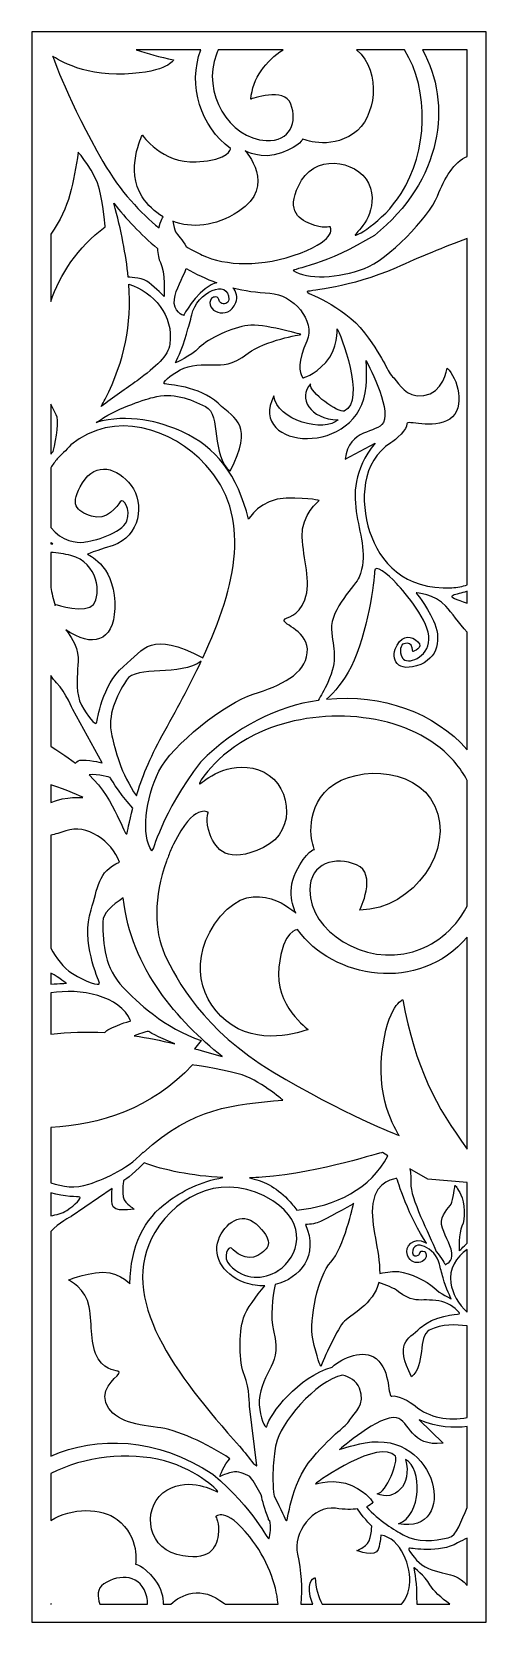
# Model space of a CAD drawing. Header units: centimetres. Extents: x 23.4 to 27, y -9 to 3.5.
import ezdxf

# ---------------------------------------------------------------- set-up
doc = ezdxf.new("R2010")
doc.units = ezdxf.units.CM
doc.header["$MEASUREMENT"] = 0
doc.layers.add('layer 1', color=7, linetype='Continuous')

msp = doc.modelspace()

# ---------------------------------------------------------------- linework, layer by layer
at = {"layer": 'layer 1', "color": 250}
for points, knots in [([(23.44098, 3.4555), (23.44098, 3.4555), (26.99975, 3.4555), (26.99975, 3.4555), (26.99975, 3.4555), (26.99975, 3.4555), (26.99975, -9.00021), (26.99975, -9.00021), (26.99975, -9.00021), (26.99975, -9.00021), (23.44098, -9.00021), (23.44098, -9.00021), (23.44098, -9.00021), (23.44098, -9.00021), (23.44098, 3.4555), (23.44098, 3.4555)], [0, 0, 0, 0, 0.2, 0.2, 0.2, 0.2, 0.4, 0.4, 0.4, 0.4, 0.6, 0.6, 0.6, 0.6, 1, 1, 1, 1]), ([(24.25903, 3.31396), (24.25903, 3.31396), (24.76467, 3.31396), (24.76467, 3.31396), (24.76467, 3.31396), (24.65977, 3.03695), (24.76449, 2.71122), (24.99669, 2.54117), (24.99669, 2.54117), (24.99669, 2.54117), (24.99669, 2.44931), (24.72851, 2.43614), (24.72851, 2.43614), (24.46032, 2.42298), (24.30626, 2.64727), (24.30626, 2.64727), (24.30626, 2.64727), (24.30626, 2.64727), (24.16932, 2.37484), (24.30626, 2.16294), (24.30626, 2.16294), (24.34697, 2.09996), (24.40278, 2.04632), (24.46924, 2.00735), (24.46924, 2.00735), (24.46608, 2.00133), (24.46284, 1.99496), (24.4595, 1.98824), (24.4595, 1.98824), (24.45078, 1.97069), (24.44344, 1.94663), (24.43781, 1.91915), (24.43781, 1.91915), (24.29394, 2.03517), (24.13688, 2.20077), (23.99824, 2.43951), (23.99824, 2.43951), (23.73266, 2.89682), (23.6039, 3.26486), (23.6039, 3.26486), (23.6039, 3.26486), (23.6039, 3.26486), (23.82119, 3.10751), (24.16724, 3.12388), (24.16724, 3.12388), (24.51329, 3.14024), (24.55017, 3.23524), (24.55017, 3.23524), (24.55017, 3.23524), (24.44335, 3.25923), (24.34721, 3.28537), (24.25903, 3.31396)], [0, 0, 0, 0, 0.07142857, 0.07142857, 0.07142857, 0.07142857, 0.14285714, 0.14285714, 0.14285714, 0.14285714, 0.21428571, 0.21428571, 0.21428571, 0.21428571, 0.28571429, 0.28571429, 0.28571429, 0.28571429, 0.35714286, 0.35714286, 0.35714286, 0.35714286, 0.42857143, 0.42857143, 0.42857143, 0.42857143, 0.5, 0.5, 0.5, 0.5, 0.57142857, 0.57142857, 0.57142857, 0.57142857, 0.64285714, 0.64285714, 0.64285714, 0.64285714, 0.71428571, 0.71428571, 0.71428571, 0.71428571, 0.78571429, 0.78571429, 0.78571429, 0.78571429, 0.85714286, 0.85714286, 0.85714286, 0.85714286, 1, 1, 1, 1]), ([(25.98468, 3.31396), (25.98468, 3.31396), (26.35867, 3.31396), (26.35867, 3.31396), (26.35867, 3.31396), (26.56068, 2.99564), (26.53932, 2.51808), (26.33347, 2.18956), (26.33347, 2.18956), (26.18592, 1.95408), (25.95598, 1.84101), (25.97315, 1.86542), (25.97315, 1.86542), (25.9903, 1.88982), (26.15159, 2.02831), (26.09325, 2.23211), (26.09325, 2.23211), (26.03491, 2.4359), (25.68831, 2.51445), (25.55447, 2.29247), (25.55447, 2.29247), (25.42063, 2.07048), (25.52358, 1.99091), (25.62311, 1.95064), (25.62311, 1.95064), (25.72262, 1.91038), (25.77754, 1.92922), (25.77754, 1.92922), (25.77754, 1.92922), (25.77754, 1.92922), (25.84274, 1.83513), (25.54417, 1.72238), (25.54417, 1.72238), (25.24561, 1.60962), (24.95393, 1.62164), (24.77547, 1.70733), (24.77547, 1.70733), (24.7392, 1.72475), (24.69651, 1.74646), (24.64931, 1.77382), (24.64931, 1.77382), (24.62262, 1.82488), (24.57958, 1.86434), (24.567, 1.88952), (24.567, 1.88952), (24.55946, 1.90465), (24.5515, 1.93689), (24.5445, 1.9714), (24.5445, 1.9714), (24.69195, 1.91565), (24.8757, 1.92665), (25.05946, 2.04757), (25.05946, 2.04757), (25.36759, 2.25032), (25.11081, 2.52395), (25.11081, 2.52395), (25.11081, 2.52395), (25.11081, 2.52395), (25.24205, 2.44839), (25.39612, 2.50801), (25.39612, 2.50801), (25.55018, 2.56764), (25.56159, 2.61643), (25.56159, 2.61643), (25.56159, 2.61643), (25.56159, 2.61643), (25.76702, 2.52614), (25.96102, 2.65843), (25.96102, 2.65843), (26.13589, 2.77769), (26.18553, 3.14021), (25.98468, 3.31396)], [0, 0, 0, 0, 0.05263158, 0.05263158, 0.05263158, 0.05263158, 0.10526316, 0.10526316, 0.10526316, 0.10526316, 0.15789474, 0.15789474, 0.15789474, 0.15789474, 0.21052632, 0.21052632, 0.21052632, 0.21052632, 0.26315789, 0.26315789, 0.26315789, 0.26315789, 0.31578947, 0.31578947, 0.31578947, 0.31578947, 0.36842105, 0.36842105, 0.36842105, 0.36842105, 0.42105263, 0.42105263, 0.42105263, 0.42105263, 0.47368421, 0.47368421, 0.47368421, 0.47368421, 0.52631579, 0.52631579, 0.52631579, 0.52631579, 0.57894737, 0.57894737, 0.57894737, 0.57894737, 0.63157895, 0.63157895, 0.63157895, 0.63157895, 0.68421053, 0.68421053, 0.68421053, 0.68421053, 0.73684211, 0.73684211, 0.73684211, 0.73684211, 0.78947368, 0.78947368, 0.78947368, 0.78947368, 0.84210526, 0.84210526, 0.84210526, 0.84210526, 0.89473684, 0.89473684, 0.89473684, 0.89473684, 1, 1, 1, 1]), ([(24.90176, 3.31396), (24.90176, 3.31396), (25.40986, 3.31396), (25.40986, 3.31396), (25.40986, 3.31396), (25.27381, 3.2292), (25.16986, 3.09202), (25.15646, 2.9279), (25.15646, 2.9279), (25.15646, 2.9279), (25.41894, 3.02731), (25.4703, 2.88992), (25.4703, 2.88992), (25.52165, 2.75253), (25.46849, 2.59387), (25.27629, 2.60314), (25.27629, 2.60314), (24.98905, 2.61698), (24.76879, 2.98183), (24.88693, 3.28011), (24.88693, 3.28011), (24.8914, 3.29139), (24.89634, 3.30268), (24.90176, 3.31396)], [0, 0, 0, 0, 0.14285714, 0.14285714, 0.14285714, 0.14285714, 0.28571429, 0.28571429, 0.28571429, 0.28571429, 0.42857143, 0.42857143, 0.42857143, 0.42857143, 0.57142857, 0.57142857, 0.57142857, 0.57142857, 0.71428571, 0.71428571, 0.71428571, 0.71428571, 1, 1, 1, 1]), ([(26.50062, 3.31396), (26.50062, 3.31396), (26.85147, 3.31396), (26.85147, 3.31396), (26.85147, 3.31396), (26.85147, 3.31396), (26.85147, 2.47953), (26.85147, 2.47953), (26.85147, 2.47953), (26.7458, 2.43601), (26.67564, 2.3103), (26.61812, 2.16955), (26.61812, 2.16955), (26.54802, 1.99806), (26.22933, 1.67036), (26.04551, 1.60104), (26.04551, 1.60104), (25.84418, 1.52511), (25.59207, 1.5128), (25.48919, 1.58614), (25.48919, 1.58614), (25.47595, 1.59558), (25.75201, 1.6298), (26.12436, 1.86127), (26.12436, 1.86127), (26.6566, 2.28695), (26.73759, 2.89417), (26.50062, 3.31396)], [0, 0, 0, 0, 0.125, 0.125, 0.125, 0.125, 0.25, 0.25, 0.25, 0.25, 0.375, 0.375, 0.375, 0.375, 0.5, 0.5, 0.5, 0.5, 0.625, 0.625, 0.625, 0.625, 0.75, 0.75, 0.75, 0.75, 1, 1, 1, 1]), ([(23.58926, 1.34217), (23.58926, 1.34217), (23.58926, 1.87119), (23.58926, 1.87119), (23.58926, 1.87119), (23.73969, 2.08026), (23.76725, 2.27753), (23.8047, 2.51249), (23.8047, 2.51249), (23.8047, 2.51249), (23.94018, 2.35555), (23.97112, 2.221), (23.97112, 2.221), (24.00208, 2.08644), (24.01533, 1.92804), (24.01533, 1.92804), (24.01533, 1.92804), (23.79719, 1.76526), (23.66229, 1.55562), (23.58926, 1.34217)], [0, 0, 0, 0, 0.16666667, 0.16666667, 0.16666667, 0.16666667, 0.33333333, 0.33333333, 0.33333333, 0.33333333, 0.5, 0.5, 0.5, 0.5, 0.66666667, 0.66666667, 0.66666667, 0.66666667, 1, 1, 1, 1]), ([(24.19613, 1.5349), (24.22248, 1.53345), (24.31852, 1.52585), (24.36029, 1.49069), (24.36029, 1.49069), (24.40893, 1.44973), (24.4782, 1.38218), (24.4782, 1.38218), (24.4782, 1.38218), (24.4782, 1.38218), (24.48607, 1.58054), (24.44815, 1.64934), (24.44815, 1.64934), (24.43474, 1.67369), (24.42756, 1.71385), (24.42554, 1.7589), (24.42554, 1.7589), (24.29165, 1.86896), (24.17885, 1.99293), (24.08446, 2.11252), (24.08446, 2.11252), (24.14053, 1.89903), (24.17922, 1.71035), (24.19613, 1.5349)], [0, 0, 0, 0, 0.14285714, 0.14285714, 0.14285714, 0.14285714, 0.28571429, 0.28571429, 0.28571429, 0.28571429, 0.42857143, 0.42857143, 0.42857143, 0.42857143, 0.57142857, 0.57142857, 0.57142857, 0.57142857, 0.71428571, 0.71428571, 0.71428571, 0.71428571, 1, 1, 1, 1]), ([(26.85147, 1.8355), (26.85147, 1.8355), (26.85147, -0.87503), (26.85147, -0.87503), (26.85147, -0.87503), (26.81378, -0.88817), (26.77345, -0.89669), (26.73048, -0.89876), (26.73048, -0.89876), (26.35624, -0.91681), (26.16508, -0.69824), (26.08708, -0.45784), (26.08708, -0.45784), (26.0099, -0.22004), (26.02351, 0.09383), (26.25248, 0.23517), (26.25248, 0.23517), (26.29258, 0.25992), (26.38434, 0.34593), (26.37861, 0.38434), (26.37861, 0.38434), (26.37287, 0.42275), (26.58213, 0.33485), (26.71398, 0.42255), (26.71398, 0.42255), (26.84584, 0.51024), (26.77418, 0.74811), (26.69392, 0.82022), (26.69392, 0.82022), (26.69392, 0.82022), (26.66239, 0.62142), (26.51046, 0.60628), (26.51046, 0.60628), (26.35854, 0.59114), (26.32988, 0.69301), (26.27542, 0.74433), (26.27542, 0.74433), (26.22095, 0.79565), (26.21731, 0.87097), (26.04718, 1.0976), (26.04718, 1.0976), (25.87704, 1.32422), (25.57001, 1.40973), (25.59788, 1.42081), (25.59788, 1.42081), (25.62573, 1.4319), (25.92659, 1.44641), (26.29431, 1.6082), (26.29431, 1.6082), (26.48054, 1.69013), (26.66802, 1.76988), (26.85147, 1.8355)], [0, 0, 0, 0, 0.07142857, 0.07142857, 0.07142857, 0.07142857, 0.14285714, 0.14285714, 0.14285714, 0.14285714, 0.21428571, 0.21428571, 0.21428571, 0.21428571, 0.28571429, 0.28571429, 0.28571429, 0.28571429, 0.35714286, 0.35714286, 0.35714286, 0.35714286, 0.42857143, 0.42857143, 0.42857143, 0.42857143, 0.5, 0.5, 0.5, 0.5, 0.57142857, 0.57142857, 0.57142857, 0.57142857, 0.64285714, 0.64285714, 0.64285714, 0.64285714, 0.71428571, 0.71428571, 0.71428571, 0.71428571, 0.78571429, 0.78571429, 0.78571429, 0.78571429, 0.85714286, 0.85714286, 0.85714286, 0.85714286, 1, 1, 1, 1]), ([(25.01588, 1.45131), (25.04353, 1.41985), (25.05434, 1.3756), (25.03908, 1.33559), (25.03908, 1.33559), (24.98034, 1.18164), (24.78468, 1.27439), (24.84848, 1.36948), (24.84848, 1.36948), (24.84848, 1.36948), (24.89405, 1.39698), (24.90494, 1.35872), (24.90494, 1.35872), (24.90836, 1.34676), (24.91488, 1.33858), (24.92226, 1.33303), (24.92226, 1.33303), (24.94191, 1.31821), (24.98378, 1.32656), (24.98421, 1.35852), (24.98421, 1.35852), (24.98644, 1.52772), (24.73091, 1.41612), (24.6933, 1.23863), (24.6933, 1.23863), (24.68423, 1.19583), (24.66825, 1.1439), (24.65253, 1.08797), (24.65253, 1.08797), (24.62007, 0.97246), (24.56555, 0.86268), (24.56555, 0.86268), (24.56555, 0.86268), (24.56555, 0.86268), (24.68291, 0.91239), (24.75291, 0.98298), (24.75291, 0.98298), (24.82293, 1.05358), (25.01478, 1.14116), (25.13299, 1.15623), (25.13299, 1.15623), (25.2512, 1.1713), (25.54868, 1.08523), (25.54868, 1.08523), (25.54868, 1.08523), (25.54868, 1.08523), (25.26729, 1.03816), (25.13476, 0.938), (25.13476, 0.938), (25.00225, 0.83783), (24.93927, 0.84851), (24.8624, 0.84846), (24.8624, 0.84846), (24.78551, 0.84842), (24.67994, 0.85012), (24.602, 0.80739), (24.602, 0.80739), (24.52406, 0.76463), (24.4579, 0.7045), (24.47932, 0.69893), (24.47932, 0.69893), (24.50073, 0.69335), (24.75623, 0.68126), (24.90018, 0.54636), (24.90018, 0.54636), (25.04414, 0.41145), (25.17867, 0.38413), (24.99501, 0.01476), (24.99501, 0.01476), (24.8432, 0.1329), (24.92667, 0.45926), (24.80254, 0.52021), (24.80254, 0.52021), (24.6783, 0.5812), (24.54594, 0.63285), (24.39262, 0.59256), (24.39262, 0.59256), (24.30059, 0.56837), (24.10202, 0.50485), (23.94586, 0.3952), (23.94586, 0.3952), (24.19039, 0.46923), (24.44841, 0.40174), (24.62079, 0.3228), (24.62079, 0.3228), (24.87786, 0.20507), (25.0569, -0.01517), (25.13759, -0.36229), (25.13759, -0.36229), (25.13759, -0.36229), (25.22983, -0.20049), (25.43211, -0.19782), (25.43211, -0.19782), (25.6344, -0.19515), (25.69257, -0.21577), (25.69257, -0.21577), (25.69257, -0.21577), (25.69257, -0.21577), (25.54988, -0.32607), (25.55828, -0.50041), (25.55828, -0.50041), (25.56668, -0.67475), (25.63075, -0.85218), (25.58009, -0.99195), (25.58009, -0.99195), (25.52942, -1.1317), (25.4304, -1.12273), (25.4171, -1.15329), (25.4171, -1.15329), (25.4038, -1.18385), (25.61532, -1.24134), (25.59847, -1.40811), (25.59847, -1.40811), (25.58163, -1.57486), (25.39185, -1.66435), (25.17587, -1.73127), (25.17587, -1.73127), (24.95988, -1.79819), (24.53451, -2.13338), (24.43656, -2.33491), (24.43656, -2.33491), (24.32927, -2.55564), (24.29686, -2.83769), (24.38014, -2.95816), (24.38014, -2.95816), (24.39086, -2.97365), (24.4519, -2.66622), (24.76244, -2.26424), (24.76244, -2.26424), (25.04044, -1.98253), (25.36581, -1.82847), (25.68429, -1.78055), (25.68429, -1.78055), (25.70511, -1.74679), (25.73005, -1.70141), (25.75823, -1.64095), (25.75823, -1.64095), (25.84472, -1.45543), (25.79893, -1.38133), (25.78876, -1.22383), (25.78876, -1.22383), (25.77858, -1.06633), (25.98199, -0.87185), (26.00457, -0.81663), (26.00457, -0.81663), (26.136, -0.49505), (25.78532, -0.19582), (26.12999, 0.23393), (26.12999, 0.23393), (26.12999, 0.23393), (25.89445, 0.10772), (25.89445, 0.10772), (25.89445, 0.10772), (25.92664, 0.35595), (26.14402, 0.30477), (26.19507, 0.39683), (26.19507, 0.39683), (26.25763, 0.50962), (26.05893, 0.88005), (26.05893, 0.88005), (26.05893, 0.88005), (26.05893, 0.88005), (26.06792, 0.79171), (26.05893, 0.67916), (26.05893, 0.67916), (26.01375, 0.11347), (25.11939, 0.17893), (25.33721, 0.60439), (25.33721, 0.60439), (25.35491, 0.41214), (25.73852, 0.31239), (25.83984, 0.41731), (25.83984, 0.41731), (25.61803, 0.41969), (25.524, 0.58998), (25.62411, 0.6973), (25.62411, 0.6973), (25.61038, 0.62857), (25.84753, 0.46766), (25.88735, 0.48534), (25.88735, 0.48534), (26.06386, 0.56372), (25.85344, 1.10139), (25.83244, 1.12943), (25.83244, 1.12943), (25.83244, 1.12943), (25.8393, 0.97045), (25.74321, 0.86593), (25.74321, 0.86593), (25.64713, 0.76141), (25.56477, 0.74572), (25.56477, 0.74572), (25.56477, 0.74572), (25.53045, 0.78731), (25.52238, 0.87563), (25.59456, 1.03359), (25.59456, 1.03359), (25.66675, 1.19155), (25.48417, 1.40039), (25.30585, 1.40836), (25.30585, 1.40836), (25.20336, 1.41294), (25.10682, 1.42796), (25.01588, 1.45131)], [0, 0, 0, 0, 0.01923077, 0.01923077, 0.01923077, 0.01923077, 0.03846154, 0.03846154, 0.03846154, 0.03846154, 0.05769231, 0.05769231, 0.05769231, 0.05769231, 0.07692308, 0.07692308, 0.07692308, 0.07692308, 0.09615385, 0.09615385, 0.09615385, 0.09615385, 0.11538462, 0.11538462, 0.11538462, 0.11538462, 0.13461538, 0.13461538, 0.13461538, 0.13461538, 0.15384615, 0.15384615, 0.15384615, 0.15384615, 0.17307692, 0.17307692, 0.17307692, 0.17307692, 0.19230769, 0.19230769, 0.19230769, 0.19230769, 0.21153846, 0.21153846, 0.21153846, 0.21153846, 0.23076923, 0.23076923, 0.23076923, 0.23076923, 0.25, 0.25, 0.25, 0.25, 0.26923077, 0.26923077, 0.26923077, 0.26923077, 0.28846154, 0.28846154, 0.28846154, 0.28846154, 0.30769231, 0.30769231, 0.30769231, 0.30769231, 0.32692308, 0.32692308, 0.32692308, 0.32692308, 0.34615385, 0.34615385, 0.34615385, 0.34615385, 0.36538462, 0.36538462, 0.36538462, 0.36538462, 0.38461538, 0.38461538, 0.38461538, 0.38461538, 0.40384615, 0.40384615, 0.40384615, 0.40384615, 0.42307692, 0.42307692, 0.42307692, 0.42307692, 0.44230769, 0.44230769, 0.44230769, 0.44230769, 0.46153846, 0.46153846, 0.46153846, 0.46153846, 0.48076923, 0.48076923, 0.48076923, 0.48076923, 0.5, 0.5, 0.5, 0.5, 0.51923077, 0.51923077, 0.51923077, 0.51923077, 0.53846154, 0.53846154, 0.53846154, 0.53846154, 0.55769231, 0.55769231, 0.55769231, 0.55769231, 0.57692308, 0.57692308, 0.57692308, 0.57692308, 0.59615385, 0.59615385, 0.59615385, 0.59615385, 0.61538462, 0.61538462, 0.61538462, 0.61538462, 0.63461538, 0.63461538, 0.63461538, 0.63461538, 0.65384615, 0.65384615, 0.65384615, 0.65384615, 0.67307692, 0.67307692, 0.67307692, 0.67307692, 0.69230769, 0.69230769, 0.69230769, 0.69230769, 0.71153846, 0.71153846, 0.71153846, 0.71153846, 0.73076923, 0.73076923, 0.73076923, 0.73076923, 0.75, 0.75, 0.75, 0.75, 0.76923077, 0.76923077, 0.76923077, 0.76923077, 0.78846154, 0.78846154, 0.78846154, 0.78846154, 0.80769231, 0.80769231, 0.80769231, 0.80769231, 0.82692308, 0.82692308, 0.82692308, 0.82692308, 0.84615385, 0.84615385, 0.84615385, 0.84615385, 0.86538462, 0.86538462, 0.86538462, 0.86538462, 0.88461538, 0.88461538, 0.88461538, 0.88461538, 0.90384615, 0.90384615, 0.90384615, 0.90384615, 0.92307692, 0.92307692, 0.92307692, 0.92307692, 0.94230769, 0.94230769, 0.94230769, 0.94230769, 0.96153846, 0.96153846, 0.96153846, 0.96153846, 1, 1, 1, 1]), ([(24.65065, 1.6018), (24.62044, 1.52086), (24.56868, 1.44136), (24.55771, 1.36166), (24.55771, 1.36166), (24.5438, 1.2606), (24.62989, 1.23363), (24.62989, 1.23363), (24.62989, 1.23363), (24.62989, 1.23363), (24.71862, 1.40625), (24.84583, 1.47326), (24.84583, 1.47326), (24.86108, 1.4813), (24.87595, 1.48673), (24.89026, 1.48992), (24.89026, 1.48992), (24.80507, 1.52057), (24.72529, 1.5585), (24.65065, 1.6018)], [0, 0, 0, 0, 0.16666667, 0.16666667, 0.16666667, 0.16666667, 0.33333333, 0.33333333, 0.33333333, 0.33333333, 0.5, 0.5, 0.5, 0.5, 0.66666667, 0.66666667, 0.66666667, 0.66666667, 1, 1, 1, 1]), ([(23.98441, 0.52154), (24.07753, 0.59174), (24.17925, 0.66044), (24.26544, 0.72312), (24.26544, 0.72312), (24.41682, 0.83321), (24.50895, 0.91928), (24.52179, 1.00939), (24.52179, 1.00939), (24.55395, 1.23535), (24.39598, 1.41598), (24.20087, 1.47834), (24.20087, 1.47834), (24.22313, 1.16203), (24.1707, 0.88589), (24.01625, 0.57896), (24.01625, 0.57896), (24.00668, 0.55996), (23.99599, 0.54078), (23.98441, 0.52154)], [0, 0, 0, 0, 0.16666667, 0.16666667, 0.16666667, 0.16666667, 0.33333333, 0.33333333, 0.33333333, 0.33333333, 0.5, 0.5, 0.5, 0.5, 0.66666667, 0.66666667, 0.66666667, 0.66666667, 1, 1, 1, 1]), ([(23.58926, 0.14669), (23.58926, 0.14669), (23.58926, 0.53989), (23.58926, 0.53989), (23.58926, 0.53989), (23.60222, 0.50936), (23.61668, 0.48148), (23.63251, 0.45685), (23.63251, 0.45685), (23.65805, 0.4171), (23.63575, 0.27777), (23.60831, 0.1698), (23.60831, 0.1698), (23.6019, 0.16228), (23.59555, 0.15459), (23.58926, 0.14669)], [0, 0, 0, 0, 0.2, 0.2, 0.2, 0.2, 0.4, 0.4, 0.4, 0.4, 0.6, 0.6, 0.6, 0.6, 1, 1, 1, 1]), ([(23.58926, -0.42562), (23.58926, -0.42562), (23.58926, 0.04064), (23.58926, 0.04064), (23.58926, 0.04064), (23.60501, 0.06566), (23.62214, 0.08949), (23.6399, 0.11153), (23.6399, 0.11153), (23.67021, 0.14079), (23.70751, 0.17797), (23.74734, 0.22037), (23.74734, 0.22037), (24.08346, 0.49791), (24.53783, 0.35268), (24.80389, 0.06245), (24.80389, 0.06245), (25.16768, -0.3344), (25.04478, -0.87675), (24.77989, -1.44768), (24.77989, -1.44768), (24.3683, -1.23218), (24.32573, -1.3732), (24.1581, -1.51661), (24.1581, -1.51661), (23.98908, -1.66123), (23.95652, -1.93422), (23.94842, -1.95676), (23.94842, -1.95676), (23.94032, -1.97932), (23.87432, -1.9041), (23.82964, -1.81749), (23.82964, -1.81749), (23.78495, -1.73088), (23.79453, -1.61784), (23.8, -1.53543), (23.8, -1.53543), (23.80547, -1.45302), (23.82254, -1.38629), (23.71422, -1.23706), (23.71422, -1.23706), (23.71211, -1.23416), (23.71003, -1.23117), (23.70797, -1.22815), (23.70797, -1.22815), (23.72, -1.23689), (23.73348, -1.24572), (23.74858, -1.25456), (23.74858, -1.25456), (23.94368, -1.36876), (24.10205, -1.30291), (24.0901, -1.00936), (24.0901, -1.00936), (24.07815, -0.71582), (23.87608, -0.63568), (23.87608, -0.63568), (23.87608, -0.63568), (23.87608, -0.63568), (23.86688, -0.63517), (24.07774, -0.56648), (24.07774, -0.56648), (24.28859, -0.49779), (24.32675, -0.23575), (24.21943, -0.0977), (24.21943, -0.0977), (24.11211, 0.04033), (23.94369, 0.09564), (23.83794, -0.07652), (23.83794, -0.07652), (23.73219, -0.24867), (23.7903, -0.29783), (23.90742, -0.3388), (23.90742, -0.3388), (24.02455, -0.37976), (24.11294, -0.25833), (24.13371, -0.22502), (24.13371, -0.22502), (24.15448, -0.19172), (24.22206, -0.28161), (24.18468, -0.37717), (24.18468, -0.37717), (24.1473, -0.47272), (23.91998, -0.53475), (23.84718, -0.54219), (23.84718, -0.54219), (23.79179, -0.54785), (23.67702, -0.53688), (23.58926, -0.42562)], [0, 0, 0, 0, 0.04347826, 0.04347826, 0.04347826, 0.04347826, 0.08695652, 0.08695652, 0.08695652, 0.08695652, 0.13043478, 0.13043478, 0.13043478, 0.13043478, 0.17391304, 0.17391304, 0.17391304, 0.17391304, 0.2173913, 0.2173913, 0.2173913, 0.2173913, 0.26086957, 0.26086957, 0.26086957, 0.26086957, 0.30434783, 0.30434783, 0.30434783, 0.30434783, 0.34782609, 0.34782609, 0.34782609, 0.34782609, 0.39130435, 0.39130435, 0.39130435, 0.39130435, 0.43478261, 0.43478261, 0.43478261, 0.43478261, 0.47826087, 0.47826087, 0.47826087, 0.47826087, 0.52173913, 0.52173913, 0.52173913, 0.52173913, 0.56521739, 0.56521739, 0.56521739, 0.56521739, 0.60869565, 0.60869565, 0.60869565, 0.60869565, 0.65217391, 0.65217391, 0.65217391, 0.65217391, 0.69565217, 0.69565217, 0.69565217, 0.69565217, 0.73913043, 0.73913043, 0.73913043, 0.73913043, 0.7826087, 0.7826087, 0.7826087, 0.7826087, 0.82608696, 0.82608696, 0.82608696, 0.82608696, 0.86956522, 0.86956522, 0.86956522, 0.86956522, 0.91304348, 0.91304348, 0.91304348, 0.91304348, 1, 1, 1, 1]), ([(23.58926, -0.55481), (23.58926, -0.55481), (23.58926, -0.54297), (23.58926, -0.54297), (23.58926, -0.54297), (23.59493, -0.54734), (23.60073, -0.55162), (23.60674, -0.55579), (23.60674, -0.55579), (23.60674, -0.55579), (23.58926, -0.55481), (23.58926, -0.55481)], [0, 0, 0, 0, 0.25, 0.25, 0.25, 0.25, 0.5, 0.5, 0.5, 0.5, 1, 1, 1, 1]), ([(23.58926, -0.89578), (23.58926, -0.89578), (23.58926, -0.62252), (23.58926, -0.62252), (23.58926, -0.62252), (23.64311, -0.62529), (23.6963, -0.63245), (23.74619, -0.64569), (23.74619, -0.64569), (23.96517, -0.7038), (23.98336, -0.95175), (23.92419, -1.02886), (23.92419, -1.02886), (23.865, -1.10597), (23.62883, -1.02968), (23.62883, -1.02968), (23.62883, -1.02968), (23.62883, -1.02968), (23.62681, -1.03264), (23.62429, -1.03809), (23.62429, -1.03809), (23.60909, -0.98768), (23.59762, -0.93785), (23.58926, -0.89578)], [0, 0, 0, 0, 0.14285714, 0.14285714, 0.14285714, 0.14285714, 0.28571429, 0.28571429, 0.28571429, 0.28571429, 0.42857143, 0.42857143, 0.42857143, 0.42857143, 0.57142857, 0.57142857, 0.57142857, 0.57142857, 0.71428571, 0.71428571, 0.71428571, 0.71428571, 1, 1, 1, 1]), ([(26.85147, -1.24575), (26.85147, -1.24575), (26.85147, -2.16685), (26.85147, -2.16685), (26.85147, -2.16685), (26.59619, -1.8763), (26.18319, -1.72666), (25.75025, -1.77214), (25.75025, -1.77214), (25.81102, -1.71594), (25.88229, -1.63301), (25.94137, -1.51673), (25.94137, -1.51673), (26.07363, -1.25641), (26.1245, -0.83415), (26.1245, -0.77088), (26.1245, -0.77088), (26.1245, -0.7076), (26.23133, -0.79241), (26.29745, -0.86511), (26.29745, -0.86511), (26.36359, -0.93781), (26.55689, -1.16092), (26.55181, -1.30365), (26.55181, -1.30365), (26.54672, -1.44638), (26.37885, -1.5072), (26.34324, -1.44916), (26.34324, -1.44916), (26.30763, -1.39112), (26.34324, -1.34121), (26.34324, -1.34121), (26.34324, -1.34121), (26.34324, -1.34121), (26.42463, -1.30213), (26.42463, -1.39891), (26.42463, -1.39891), (26.42463, -1.39891), (26.5162, -1.36844), (26.46532, -1.32168), (26.46532, -1.32168), (26.41446, -1.27491), (26.35341, -1.26421), (26.30254, -1.34773), (26.30254, -1.34773), (26.25167, -1.43125), (26.27711, -1.56258), (26.45516, -1.51035), (26.45516, -1.51035), (26.6332, -1.45813), (26.64846, -1.28679), (26.58742, -1.15697), (26.58742, -1.15697), (26.52637, -1.02715), (26.45007, -0.9384), (26.45007, -0.9384), (26.45007, -0.9384), (26.45007, -0.9384), (26.59759, -0.94596), (26.68407, -1.04333), (26.68407, -1.04333), (26.72824, -1.09306), (26.78833, -1.17664), (26.85147, -1.24575)], [0, 0, 0, 0, 0.05882353, 0.05882353, 0.05882353, 0.05882353, 0.11764706, 0.11764706, 0.11764706, 0.11764706, 0.17647059, 0.17647059, 0.17647059, 0.17647059, 0.23529412, 0.23529412, 0.23529412, 0.23529412, 0.29411765, 0.29411765, 0.29411765, 0.29411765, 0.35294118, 0.35294118, 0.35294118, 0.35294118, 0.41176471, 0.41176471, 0.41176471, 0.41176471, 0.47058824, 0.47058824, 0.47058824, 0.47058824, 0.52941176, 0.52941176, 0.52941176, 0.52941176, 0.58823529, 0.58823529, 0.58823529, 0.58823529, 0.64705882, 0.64705882, 0.64705882, 0.64705882, 0.70588235, 0.70588235, 0.70588235, 0.70588235, 0.76470588, 0.76470588, 0.76470588, 0.76470588, 0.82352941, 0.82352941, 0.82352941, 0.82352941, 0.88235294, 0.88235294, 0.88235294, 0.88235294, 1, 1, 1, 1]), ([(26.85147, -0.92657), (26.85147, -0.92657), (26.85147, -1.01958), (26.85147, -1.01958), (26.85147, -1.01958), (26.76533, -0.99027), (26.70552, -0.97163), (26.74004, -0.9585), (26.74004, -0.9585), (26.76505, -0.94898), (26.80268, -0.94242), (26.85147, -0.92657)], [0, 0, 0, 0, 0.25, 0.25, 0.25, 0.25, 0.5, 0.5, 0.5, 0.5, 1, 1, 1, 1]), ([(24.76825, -1.47267), (24.67749, -1.66563), (24.57111, -1.86164), (24.46238, -2.05622), (24.46238, -2.05622), (24.36363, -2.23293), (24.3009, -2.39706), (24.26027, -2.52805), (24.26027, -2.52805), (24.14058, -2.35808), (24.08966, -2.15988), (24.06733, -2.05734), (24.06733, -2.05734), (24.03092, -1.8901), (24.10119, -1.75193), (24.18186, -1.62315), (24.18186, -1.62315), (24.25877, -1.50035), (24.60636, -1.5975), (24.76825, -1.47267)], [0, 0, 0, 0, 0.16666667, 0.16666667, 0.16666667, 0.16666667, 0.33333333, 0.33333333, 0.33333333, 0.33333333, 0.5, 0.5, 0.5, 0.5, 0.66666667, 0.66666667, 0.66666667, 0.66666667, 1, 1, 1, 1]), ([(23.58926, -2.14058), (23.58926, -2.14058), (23.58926, -1.58531), (23.58926, -1.58531), (23.58926, -1.58531), (23.60413, -1.60829), (23.61921, -1.62804), (23.63389, -1.64312), (23.63389, -1.64312), (23.71192, -1.72323), (23.76196, -1.85259), (23.76196, -1.85259), (23.76196, -1.85259), (23.76196, -1.85259), (23.99183, -2.2703), (23.99183, -2.2703), (23.99183, -2.2703), (23.99183, -2.2703), (23.92538, -2.25099), (23.83275, -2.24783), (23.83275, -2.24783), (23.81127, -2.24709), (23.79547, -2.25738), (23.78388, -2.27363), (23.78388, -2.27363), (23.70344, -2.21313), (23.6401, -2.17148), (23.58926, -2.14058)], [0, 0, 0, 0, 0.125, 0.125, 0.125, 0.125, 0.25, 0.25, 0.25, 0.25, 0.375, 0.375, 0.375, 0.375, 0.5, 0.5, 0.5, 0.5, 0.625, 0.625, 0.625, 0.625, 0.75, 0.75, 0.75, 0.75, 1, 1, 1, 1]), ([(26.85147, -2.4069), (26.85147, -2.4069), (26.85147, -3.39298), (26.85147, -3.39298), (26.85147, -3.39298), (26.74291, -3.59398), (26.58098, -3.70329), (26.42514, -3.74985), (26.42514, -3.74985), (26.04972, -3.86202), (25.61545, -3.5899), (25.61806, -3.26663), (25.61806, -3.26663), (25.6198, -3.05032), (25.81882, -3.00153), (25.98451, -3.06856), (25.98451, -3.06856), (26.15021, -3.13558), (26.00982, -3.42331), (26.00982, -3.42331), (26.00982, -3.42331), (26.44225, -3.41521), (26.75238, -2.93775), (26.59801, -2.60793), (26.59801, -2.60793), (26.44365, -2.27813), (25.90921, -2.29341), (25.733, -2.50207), (25.733, -2.50207), (25.5568, -2.71071), (25.65395, -2.9474), (25.65395, -2.9474), (25.65395, -2.9474), (25.65395, -2.9474), (25.59307, -2.95686), (25.50911, -3.12567), (25.50911, -3.12567), (25.42513, -3.29446), (25.50921, -3.4469), (25.50921, -3.4469), (25.50921, -3.4469), (25.50921, -3.4469), (25.1898, -3.14005), (24.91901, -3.47194), (24.91901, -3.47194), (24.64825, -3.80382), (24.75798, -4.15685), (25.00957, -4.32501), (25.00957, -4.32501), (25.26117, -4.49318), (25.60605, -4.35815), (25.60605, -4.35815), (25.60605, -4.35815), (25.60605, -4.35815), (25.34035, -4.16993), (25.37493, -3.86989), (25.37493, -3.86989), (25.40949, -3.56985), (25.52261, -3.57614), (25.52261, -3.57614), (25.52261, -3.57614), (25.79662, -3.96149), (26.47232, -4.08154), (26.85147, -3.6348), (26.85147, -3.6348), (26.85147, -3.6348), (26.85147, -5.29542), (26.85147, -5.29542), (26.85147, -5.29542), (26.60634, -4.96302), (26.44429, -4.65718), (26.34684, -4.12467), (26.34684, -4.12467), (26.34684, -4.12467), (26.22734, -4.15956), (26.1835, -4.54675), (26.1835, -4.54675), (26.13967, -4.93395), (26.31859, -5.18853), (26.31859, -5.18853), (26.31859, -5.18853), (26.31859, -5.18853), (25.87413, -5.01887), (25.32911, -4.68957), (25.32911, -4.68957), (24.78408, -4.36028), (24.57391, -3.97343), (24.48058, -3.76733), (24.48058, -3.76733), (24.40001, -3.5894), (24.39284, -3.32049), (24.49489, -3.03968), (24.49489, -3.03968), (24.5016, -3.02601), (24.50708, -3.01188), (24.5111, -2.99723), (24.5111, -2.99723), (24.52331, -2.9668), (24.53683, -2.93629), (24.55168, -2.90577), (24.55168, -2.90577), (24.71097, -2.57847), (24.82238, -2.65806), (24.82238, -2.65806), (24.82238, -2.65806), (24.82238, -2.65806), (24.79544, -2.7184), (24.83821, -2.83282), (24.83821, -2.83282), (24.88098, -2.94724), (24.97194, -3.06822), (25.25449, -2.93322), (25.25449, -2.93322), (25.53703, -2.79822), (25.46399, -2.40392), (25.217, -2.32452), (25.217, -2.32452), (24.97002, -2.24511), (24.78842, -2.41662), (24.75719, -2.4342), (24.75719, -2.4342), (24.72596, -2.45179), (24.88096, -2.20151), (25.18105, -2.05205), (25.18105, -2.05205), (25.62722, -1.82983), (26.26753, -1.85429), (26.63923, -2.15276), (26.63923, -2.15276), (26.72447, -2.22121), (26.79639, -2.30766), (26.85147, -2.4069)], [0, 0, 0, 0, 0.02941176, 0.02941176, 0.02941176, 0.02941176, 0.05882353, 0.05882353, 0.05882353, 0.05882353, 0.08823529, 0.08823529, 0.08823529, 0.08823529, 0.11764706, 0.11764706, 0.11764706, 0.11764706, 0.14705882, 0.14705882, 0.14705882, 0.14705882, 0.17647059, 0.17647059, 0.17647059, 0.17647059, 0.20588235, 0.20588235, 0.20588235, 0.20588235, 0.23529412, 0.23529412, 0.23529412, 0.23529412, 0.26470588, 0.26470588, 0.26470588, 0.26470588, 0.29411765, 0.29411765, 0.29411765, 0.29411765, 0.32352941, 0.32352941, 0.32352941, 0.32352941, 0.35294118, 0.35294118, 0.35294118, 0.35294118, 0.38235294, 0.38235294, 0.38235294, 0.38235294, 0.41176471, 0.41176471, 0.41176471, 0.41176471, 0.44117647, 0.44117647, 0.44117647, 0.44117647, 0.47058824, 0.47058824, 0.47058824, 0.47058824, 0.5, 0.5, 0.5, 0.5, 0.52941176, 0.52941176, 0.52941176, 0.52941176, 0.55882353, 0.55882353, 0.55882353, 0.55882353, 0.58823529, 0.58823529, 0.58823529, 0.58823529, 0.61764706, 0.61764706, 0.61764706, 0.61764706, 0.64705882, 0.64705882, 0.64705882, 0.64705882, 0.67647059, 0.67647059, 0.67647059, 0.67647059, 0.70588235, 0.70588235, 0.70588235, 0.70588235, 0.73529412, 0.73529412, 0.73529412, 0.73529412, 0.76470588, 0.76470588, 0.76470588, 0.76470588, 0.79411765, 0.79411765, 0.79411765, 0.79411765, 0.82352941, 0.82352941, 0.82352941, 0.82352941, 0.85294118, 0.85294118, 0.85294118, 0.85294118, 0.88235294, 0.88235294, 0.88235294, 0.88235294, 0.91176471, 0.91176471, 0.91176471, 0.91176471, 0.94117647, 0.94117647, 0.94117647, 0.94117647, 1, 1, 1, 1]), ([(24.23241, -2.62468), (24.20228, -2.73759), (24.19087, -2.81136), (24.18397, -2.82489), (24.18397, -2.82489), (24.16993, -2.85241), (24.09989, -2.56981), (23.88984, -2.3627), (23.88984, -2.3627), (23.96126, -2.35644), (24.05581, -2.38488), (24.05581, -2.38488), (24.05581, -2.38488), (24.05581, -2.38488), (24.10169, -2.47777), (24.23241, -2.62468)], [0, 0, 0, 0, 0.2, 0.2, 0.2, 0.2, 0.4, 0.4, 0.4, 0.4, 0.6, 0.6, 0.6, 0.6, 1, 1, 1, 1]), ([(23.58926, -2.57973), (23.58926, -2.57973), (23.58926, -2.44094), (23.58926, -2.44094), (23.58926, -2.44094), (23.72124, -2.48395), (23.82822, -2.53178), (23.84118, -2.54175), (23.84118, -2.54175), (23.84118, -2.54175), (23.71077, -2.52934), (23.58926, -2.57973)], [0, 0, 0, 0, 0.25, 0.25, 0.25, 0.25, 0.5, 0.5, 0.5, 0.5, 1, 1, 1, 1]), ([(23.58926, -3.7226), (23.58926, -3.7226), (23.58926, -2.83642), (23.58926, -2.83642), (23.58926, -2.83642), (23.62436, -2.82862), (23.66345, -2.81739), (23.70687, -2.80211), (23.70687, -2.80211), (23.87162, -2.74414), (24.0672, -2.88354), (24.12896, -3.04688), (24.12896, -3.04688), (23.95549, -3.11936), (23.96, -3.25211), (23.90459, -3.42036), (23.90459, -3.42036), (23.82326, -3.66732), (23.96414, -3.9668), (23.97023, -3.99468), (23.97023, -3.99468), (23.97629, -4.02257), (23.86045, -3.98367), (23.75921, -3.9207), (23.75921, -3.9207), (23.68456, -3.87424), (23.63106, -3.79581), (23.58926, -3.7226)], [0, 0, 0, 0, 0.125, 0.125, 0.125, 0.125, 0.25, 0.25, 0.25, 0.25, 0.375, 0.375, 0.375, 0.375, 0.5, 0.5, 0.5, 0.5, 0.625, 0.625, 0.625, 0.625, 0.75, 0.75, 0.75, 0.75, 1, 1, 1, 1]), ([(24.15695, -3.32741), (24.21684, -3.88516), (24.58711, -4.29075), (24.9323, -4.57045), (24.9323, -4.57045), (24.85748, -4.54807), (24.78514, -4.52747), (24.71487, -4.50871), (24.71487, -4.50871), (24.71487, -4.50871), (24.76748, -4.44376), (24.76748, -4.44376), (24.76748, -4.44376), (24.48194, -4.35149), (24.25886, -4.13559), (24.15663, -4.02884), (24.15663, -4.02884), (24.01244, -3.87817), (23.9964, -3.6953), (23.99702, -3.51602), (23.99702, -3.51602), (23.99727, -3.44598), (24.0678, -3.38743), (24.15695, -3.32741)], [0, 0, 0, 0, 0.14285714, 0.14285714, 0.14285714, 0.14285714, 0.28571429, 0.28571429, 0.28571429, 0.28571429, 0.42857143, 0.42857143, 0.42857143, 0.42857143, 0.57142857, 0.57142857, 0.57142857, 0.57142857, 0.71428571, 0.71428571, 0.71428571, 0.71428571, 1, 1, 1, 1]), ([(23.58926, -4.00414), (23.58926, -4.00414), (23.58926, -3.91663), (23.58926, -3.91663), (23.58926, -3.91663), (23.66015, -3.95591), (23.71208, -3.99614), (23.71208, -3.99614), (23.71208, -3.99614), (23.71208, -3.99614), (23.66168, -3.99752), (23.58926, -4.00414)], [0, 0, 0, 0, 0.25, 0.25, 0.25, 0.25, 0.5, 0.5, 0.5, 0.5, 1, 1, 1, 1]), ([(23.58926, -4.39597), (23.58926, -4.39597), (23.58926, -4.07219), (23.58926, -4.07219), (23.58926, -4.07219), (23.81905, -4.03302), (24.13346, -4.09232), (24.21507, -4.29161), (24.21507, -4.29161), (24.21507, -4.29161), (24.13446, -4.31046), (24.03725, -4.36109), (24.03725, -4.36109), (24.02649, -4.36669), (24.01867, -4.37412), (24.01326, -4.3829), (24.01326, -4.3829), (23.86876, -4.37366), (23.72909, -4.37754), (23.58926, -4.39597)], [0, 0, 0, 0, 0.16666667, 0.16666667, 0.16666667, 0.16666667, 0.33333333, 0.33333333, 0.33333333, 0.33333333, 0.5, 0.5, 0.5, 0.5, 0.66666667, 0.66666667, 0.66666667, 0.66666667, 1, 1, 1, 1]), ([(24.56013, -4.46967), (24.44985, -4.44363), (24.34453, -4.42283), (24.24256, -4.40765), (24.24256, -4.40765), (24.29928, -4.38435), (24.354, -4.37212), (24.354, -4.37212), (24.354, -4.37212), (24.354, -4.37212), (24.42024, -4.41487), (24.56013, -4.46967)], [0, 0, 0, 0, 0.25, 0.25, 0.25, 0.25, 0.5, 0.5, 0.5, 0.5, 1, 1, 1, 1]), ([(23.58926, -5.55821), (23.58926, -5.55821), (23.58926, -5.12455), (23.58926, -5.12455), (23.58926, -5.12455), (23.96392, -5.11079), (24.38715, -4.97517), (24.70038, -4.6354), (24.70038, -4.6354), (24.70038, -4.6354), (24.89456, -4.66112), (25.05814, -4.70506), (25.05814, -4.70506), (25.22174, -4.74898), (25.40575, -4.91175), (25.40575, -4.91175), (25.40575, -4.91175), (25.0135, -4.94663), (24.70623, -4.96599), (24.31417, -5.3234), (24.31417, -5.3234), (24.31417, -5.3234), (24.31225, -5.32013), (24.31225, -5.32013), (24.31225, -5.32013), (24.17878, -5.46343), (23.98204, -5.53804), (23.88685, -5.57018), (23.88685, -5.57018), (23.78077, -5.60599), (23.68256, -5.58974), (23.58926, -5.55821)], [0, 0, 0, 0, 0.11111111, 0.11111111, 0.11111111, 0.11111111, 0.22222222, 0.22222222, 0.22222222, 0.22222222, 0.33333333, 0.33333333, 0.33333333, 0.33333333, 0.44444444, 0.44444444, 0.44444444, 0.44444444, 0.55555556, 0.55555556, 0.55555556, 0.55555556, 0.66666667, 0.66666667, 0.66666667, 0.66666667, 0.77777778, 0.77777778, 0.77777778, 0.77777778, 1, 1, 1, 1]), ([(25.51743, -5.77327), (25.49671, -5.74512), (25.4726, -5.71648), (25.44467, -5.68741), (25.44467, -5.68741), (25.35169, -5.59069), (25.24877, -5.5401), (25.14483, -5.52062), (25.14483, -5.52062), (25.17835, -5.51948), (25.21192, -5.51762), (25.24539, -5.51493), (25.24539, -5.51493), (25.72148, -5.47667), (26.17622, -5.31647), (26.18713, -5.32284), (26.18713, -5.32284), (26.18713, -5.32284), (26.22898, -5.34727), (26.22898, -5.34727), (26.22898, -5.34727), (26.10311, -5.60257), (25.81265, -5.74478), (25.51743, -5.77327)], [0, 0, 0, 0, 0.14285714, 0.14285714, 0.14285714, 0.14285714, 0.28571429, 0.28571429, 0.28571429, 0.28571429, 0.42857143, 0.42857143, 0.42857143, 0.42857143, 0.57142857, 0.57142857, 0.57142857, 0.57142857, 0.71428571, 0.71428571, 0.71428571, 0.71428571, 1, 1, 1, 1]), ([(23.58926, -7.70001), (23.58926, -7.70001), (23.58926, -5.94298), (23.58926, -5.94298), (23.58926, -5.94298), (23.58926, -5.94298), (23.59099, -5.94101), (23.59099, -5.94101), (23.59099, -5.94101), (23.64882, -5.87366), (23.75037, -5.8221), (23.75037, -5.8221), (23.75037, -5.8221), (23.75037, -5.8221), (24.07096, -5.6042), (24.07096, -5.6042), (24.07096, -5.6042), (24.07096, -5.6042), (24.06214, -5.65631), (24.06945, -5.72641), (24.06945, -5.72641), (24.07677, -5.7965), (24.24217, -5.76495), (24.24217, -5.76495), (24.24217, -5.76495), (24.24217, -5.76495), (24.22094, -5.75198), (24.17848, -5.71112), (24.17848, -5.71112), (24.13603, -5.67024), (24.15879, -5.54373), (24.15879, -5.54373), (24.15879, -5.54373), (24.15879, -5.54373), (24.22294, -5.50398), (24.3206, -5.40329), (24.3206, -5.40329), (24.47161, -5.45965), (24.69604, -5.50617), (24.93839, -5.51866), (24.93839, -5.51866), (24.76658, -5.54453), (24.60881, -5.6309), (24.50842, -5.7045), (24.50842, -5.7045), (24.31958, -5.84295), (24.213, -6.05236), (24.20968, -6.34928), (24.20968, -6.34928), (24.20968, -6.34928), (24.10512, -6.23223), (23.93933, -6.26329), (23.93933, -6.26329), (23.77354, -6.29435), (23.72972, -6.32076), (23.72972, -6.32076), (23.72972, -6.32076), (23.72972, -6.32076), (23.86623, -6.38745), (23.89081, -6.53131), (23.89081, -6.53131), (23.91539, -6.67516), (23.89504, -6.83068), (23.96166, -6.93656), (23.96166, -6.93656), (24.02828, -7.04245), (24.10759, -7.01883), (24.12395, -7.04162), (24.12395, -7.04162), (24.14033, -7.06441), (23.97786, -7.14617), (24.0217, -7.27967), (24.0217, -7.27967), (24.06555, -7.41317), (24.23678, -7.45512), (24.42536, -7.4743), (24.42536, -7.4743), (24.56362, -7.48836), (24.8199, -7.6018), (24.99268, -7.7199), (24.99268, -7.7199), (24.94496, -7.76483), (24.91387, -7.85861), (24.91387, -7.85861), (24.91387, -7.85861), (24.91387, -7.85861), (24.94169, -7.84418), (25.01452, -7.82438), (25.01452, -7.82438), (25.05234, -7.8141), (25.10609, -7.83627), (25.14905, -7.85997), (25.14905, -7.85997), (25.18257, -7.90466), (25.21231, -7.95351), (25.23684, -8.0031), (25.23684, -8.0031), (25.24782, -8.04995), (25.26547, -8.11283), (25.29366, -8.18997), (25.29366, -8.18997), (25.29523, -8.19424), (25.2968, -8.19842), (25.29839, -8.20258), (25.29839, -8.20258), (25.29839, -8.20258), (25.30467, -8.20253), (25.30467, -8.20253), (25.30467, -8.20253), (25.31404, -8.25863), (25.31239, -8.30868), (25.29692, -8.34611), (25.29692, -8.34611), (25.29096, -8.36053), (25.18563, -8.11934), (24.85935, -7.84188), (24.85935, -7.84188), (24.42231, -7.55181), (23.94652, -7.5387), (23.58926, -7.70001)], [0, 0, 0, 0, 0.03225806, 0.03225806, 0.03225806, 0.03225806, 0.06451613, 0.06451613, 0.06451613, 0.06451613, 0.09677419, 0.09677419, 0.09677419, 0.09677419, 0.12903226, 0.12903226, 0.12903226, 0.12903226, 0.16129032, 0.16129032, 0.16129032, 0.16129032, 0.19354839, 0.19354839, 0.19354839, 0.19354839, 0.22580645, 0.22580645, 0.22580645, 0.22580645, 0.25806452, 0.25806452, 0.25806452, 0.25806452, 0.29032258, 0.29032258, 0.29032258, 0.29032258, 0.32258065, 0.32258065, 0.32258065, 0.32258065, 0.35483871, 0.35483871, 0.35483871, 0.35483871, 0.38709677, 0.38709677, 0.38709677, 0.38709677, 0.41935484, 0.41935484, 0.41935484, 0.41935484, 0.4516129, 0.4516129, 0.4516129, 0.4516129, 0.48387097, 0.48387097, 0.48387097, 0.48387097, 0.51612903, 0.51612903, 0.51612903, 0.51612903, 0.5483871, 0.5483871, 0.5483871, 0.5483871, 0.58064516, 0.58064516, 0.58064516, 0.58064516, 0.61290323, 0.61290323, 0.61290323, 0.61290323, 0.64516129, 0.64516129, 0.64516129, 0.64516129, 0.67741935, 0.67741935, 0.67741935, 0.67741935, 0.70967742, 0.70967742, 0.70967742, 0.70967742, 0.74193548, 0.74193548, 0.74193548, 0.74193548, 0.77419355, 0.77419355, 0.77419355, 0.77419355, 0.80645161, 0.80645161, 0.80645161, 0.80645161, 0.83870968, 0.83870968, 0.83870968, 0.83870968, 0.87096774, 0.87096774, 0.87096774, 0.87096774, 0.90322581, 0.90322581, 0.90322581, 0.90322581, 0.93548387, 0.93548387, 0.93548387, 0.93548387, 1, 1, 1, 1]), ([(25.177, -7.75893), (25.14423, -7.71464), (25.10771, -7.6689), (25.06702, -7.62257), (25.06702, -7.62257), (24.57041, -7.05714), (24.1006, -6.46666), (24.40576, -5.94735), (24.40576, -5.94735), (24.58583, -5.64092), (24.96677, -5.46634), (25.32855, -5.7006), (25.32855, -5.7006), (25.60814, -5.88164), (25.53641, -6.13656), (25.3711, -6.24599), (25.3711, -6.24599), (25.3711, -6.24599), (25.37167, -6.24392), (25.37167, -6.24392), (25.37167, -6.24392), (25.37167, -6.24392), (25.36768, -6.24822), (25.36768, -6.24822), (25.36768, -6.24822), (25.25746, -6.31929), (25.1071, -6.32606), (24.99107, -6.20482), (24.99107, -6.20482), (24.92951, -6.14049), (24.98231, -6.04831), (25.00529, -6.07211), (25.00529, -6.07211), (25.02826, -6.09592), (25.1224, -6.18061), (25.21072, -6.1279), (25.21072, -6.1279), (25.29904, -6.07517), (25.33767, -6.02544), (25.22019, -5.90214), (25.22019, -5.90214), (25.10272, -5.77884), (24.97506, -5.85171), (24.91226, -5.98216), (24.91226, -5.98216), (24.84947, -6.11261), (24.92084, -6.27432), (25.11261, -6.34195), (25.11261, -6.34195), (25.163, -6.35972), (25.21502, -6.36707), (25.26569, -6.36542), (25.26569, -6.36542), (25.19877, -6.44638), (25.12105, -6.54966), (25.09964, -6.6158), (25.09964, -6.6158), (25.06001, -6.73818), (25.06327, -6.96658), (25.1058, -7.06815), (25.1058, -7.06815), (25.14835, -7.16971), (25.14619, -7.30759), (25.14619, -7.30759), (25.14619, -7.30759), (25.14619, -7.30759), (25.20291, -7.7763), (25.20291, -7.7763), (25.20291, -7.7763), (25.20291, -7.7763), (25.19371, -7.76942), (25.177, -7.75893)], [0, 0, 0, 0, 0.05263158, 0.05263158, 0.05263158, 0.05263158, 0.10526316, 0.10526316, 0.10526316, 0.10526316, 0.15789474, 0.15789474, 0.15789474, 0.15789474, 0.21052632, 0.21052632, 0.21052632, 0.21052632, 0.26315789, 0.26315789, 0.26315789, 0.26315789, 0.31578947, 0.31578947, 0.31578947, 0.31578947, 0.36842105, 0.36842105, 0.36842105, 0.36842105, 0.42105263, 0.42105263, 0.42105263, 0.42105263, 0.47368421, 0.47368421, 0.47368421, 0.47368421, 0.52631579, 0.52631579, 0.52631579, 0.52631579, 0.57894737, 0.57894737, 0.57894737, 0.57894737, 0.63157895, 0.63157895, 0.63157895, 0.63157895, 0.68421053, 0.68421053, 0.68421053, 0.68421053, 0.73684211, 0.73684211, 0.73684211, 0.73684211, 0.78947368, 0.78947368, 0.78947368, 0.78947368, 0.84210526, 0.84210526, 0.84210526, 0.84210526, 0.89473684, 0.89473684, 0.89473684, 0.89473684, 1, 1, 1, 1]), ([(26.85147, -5.55603), (26.85147, -5.55603), (26.85147, -6.03244), (26.85147, -6.03244), (26.85147, -6.03244), (26.82061, -6.06009), (26.78847, -6.09142), (26.78847, -6.09142), (26.78847, -6.09142), (26.78847, -6.09142), (26.78286, -5.94821), (26.81026, -5.89853), (26.81026, -5.89853), (26.83766, -5.84886), (26.82913, -5.70811), (26.8022, -5.65383), (26.8022, -5.65383), (26.77528, -5.59956), (26.75596, -5.57735), (26.75596, -5.57735), (26.75596, -5.57735), (26.75596, -5.57735), (26.73919, -5.69574), (26.72453, -5.72508), (26.72453, -5.72508), (26.70988, -5.75442), (26.63782, -5.81059), (26.65074, -5.88552), (26.65074, -5.88552), (26.66364, -5.96046), (26.72104, -6.03324), (26.73104, -6.10622), (26.73104, -6.10622), (26.74106, -6.1792), (26.67888, -6.19864), (26.67888, -6.19864), (26.67888, -6.19864), (26.67888, -6.19864), (26.65203, -6.14634), (26.60817, -6.09634), (26.60817, -6.09634), (26.55509, -5.96346), (26.40296, -5.67534), (26.40909, -5.56145), (26.40909, -5.56145), (26.4114, -5.5187), (26.4073, -5.48613), (26.40284, -5.44873), (26.40284, -5.44873), (26.40284, -5.44873), (26.54386, -5.53103), (26.54386, -5.53103), (26.54386, -5.53103), (26.54386, -5.53103), (26.85147, -5.55603), (26.85147, -5.55603)], [0, 0, 0, 0, 0.06666667, 0.06666667, 0.06666667, 0.06666667, 0.13333333, 0.13333333, 0.13333333, 0.13333333, 0.2, 0.2, 0.2, 0.2, 0.26666667, 0.26666667, 0.26666667, 0.26666667, 0.33333333, 0.33333333, 0.33333333, 0.33333333, 0.4, 0.4, 0.4, 0.4, 0.46666667, 0.46666667, 0.46666667, 0.46666667, 0.53333333, 0.53333333, 0.53333333, 0.53333333, 0.6, 0.6, 0.6, 0.6, 0.66666667, 0.66666667, 0.66666667, 0.66666667, 0.73333333, 0.73333333, 0.73333333, 0.73333333, 0.8, 0.8, 0.8, 0.8, 0.86666667, 0.86666667, 0.86666667, 0.86666667, 1, 1, 1, 1]), ([(26.5326, -6.03091), (26.52945, -6.02903), (26.52627, -6.02723), (26.52305, -6.02553), (26.52305, -6.02553), (26.43122, -5.9771), (26.35835, -6.05896), (26.38347, -6.12487), (26.38347, -6.12487), (26.42582, -6.23604), (26.56713, -6.16916), (26.52111, -6.10047), (26.52111, -6.10047), (26.52111, -6.10047), (26.4882, -6.08062), (26.48032, -6.10822), (26.48032, -6.10822), (26.47786, -6.11684), (26.47313, -6.12276), (26.46782, -6.12677), (26.46782, -6.12677), (26.45361, -6.13744), (26.42339, -6.13139), (26.4231, -6.10833), (26.4231, -6.10833), (26.42154, -5.98618), (26.60601, -6.06685), (26.6331, -6.195), (26.6331, -6.195), (26.63963, -6.2259), (26.65114, -6.26342), (26.66247, -6.30381), (26.66247, -6.30381), (26.68588, -6.3872), (26.7252, -6.4665), (26.7252, -6.4665), (26.7252, -6.4665), (26.7252, -6.4665), (26.64048, -6.43057), (26.58995, -6.37957), (26.58995, -6.37957), (26.53943, -6.32857), (26.40094, -6.26527), (26.31559, -6.25435), (26.31559, -6.25435), (26.27985, -6.24978), (26.22139, -6.25799), (26.16552, -6.26909), (26.16552, -6.26909), (26.16935, -6.08843), (26.08995, -5.89204), (26.11177, -5.71986), (26.11177, -5.71986), (26.1351, -5.53567), (26.29966, -5.52526), (26.29966, -5.52526), (26.29966, -5.52526), (26.29966, -5.52526), (26.39926, -5.84564), (26.5326, -6.03091)], [0, 0, 0, 0, 0.0625, 0.0625, 0.0625, 0.0625, 0.125, 0.125, 0.125, 0.125, 0.1875, 0.1875, 0.1875, 0.1875, 0.25, 0.25, 0.25, 0.25, 0.3125, 0.3125, 0.3125, 0.3125, 0.375, 0.375, 0.375, 0.375, 0.4375, 0.4375, 0.4375, 0.4375, 0.5, 0.5, 0.5, 0.5, 0.5625, 0.5625, 0.5625, 0.5625, 0.625, 0.625, 0.625, 0.625, 0.6875, 0.6875, 0.6875, 0.6875, 0.75, 0.75, 0.75, 0.75, 0.8125, 0.8125, 0.8125, 0.8125, 0.875, 0.875, 0.875, 0.875, 1, 1, 1, 1]), ([(23.58926, -5.81727), (23.58926, -5.81727), (23.58926, -5.63793), (23.58926, -5.63793), (23.58926, -5.63793), (23.69864, -5.66931), (23.80356, -5.66807), (23.81648, -5.67051), (23.81648, -5.67051), (23.836, -5.67418), (23.7809, -5.73195), (23.71411, -5.7749), (23.71411, -5.7749), (23.67781, -5.79824), (23.63333, -5.81033), (23.58926, -5.81727)], [0, 0, 0, 0, 0.2, 0.2, 0.2, 0.2, 0.4, 0.4, 0.4, 0.4, 0.6, 0.6, 0.6, 0.6, 1, 1, 1, 1]), ([(26.85147, -6.67862), (26.85147, -6.67862), (26.85147, -7.39814), (26.85147, -7.39814), (26.85147, -7.39814), (26.70405, -7.42219), (26.55504, -7.40192), (26.4427, -7.30577), (26.4427, -7.30577), (26.40774, -7.27584), (26.29853, -7.21495), (26.26183, -7.23007), (26.26183, -7.23007), (26.22513, -7.24518), (26.25845, -7.03294), (26.13721, -6.93617), (26.13721, -6.93617), (26.03937, -6.85806), (25.87856, -6.92528), (25.79336, -7.00213), (25.79336, -7.00213), (25.52866, -7.07615), (25.30275, -7.37091), (25.28079, -7.4689), (25.28079, -7.4689), (25.26473, -7.48717), (25.23156, -7.3943), (25.22256, -7.29813), (25.22256, -7.29813), (25.21358, -7.20197), (25.2652, -7.09982), (25.30141, -7.02483), (25.30141, -7.02483), (25.33762, -6.94984), (25.37875, -6.89346), (25.33404, -6.71699), (25.33404, -6.71699), (25.30681, -6.60949), (25.32671, -6.45739), (25.34643, -6.35494), (25.34643, -6.35494), (25.54287, -6.30966), (25.68964, -6.12532), (25.58382, -5.88586), (25.58382, -5.88586), (25.6276, -5.88436), (25.67035, -5.87785), (25.70256, -5.86217), (25.70256, -5.86217), (25.80772, -5.81094), (25.96184, -5.72174), (25.96184, -5.72174), (25.96184, -5.72174), (25.96184, -5.72174), (25.88177, -6.07486), (25.78234, -6.17981), (25.78234, -6.17981), (25.68293, -6.28478), (25.61162, -6.63363), (25.64185, -6.78224), (25.64185, -6.78224), (25.67208, -6.93085), (25.70472, -6.99662), (25.70472, -6.99662), (25.70472, -6.99662), (25.70472, -6.99662), (25.82317, -6.71747), (25.87817, -6.65458), (25.87817, -6.65458), (25.92987, -6.59546), (26.12083, -6.50868), (26.15821, -6.34017), (26.15821, -6.34017), (26.21375, -6.35741), (26.27366, -6.38123), (26.31423, -6.41192), (26.31423, -6.41192), (26.40988, -6.48429), (26.45534, -6.47661), (26.51085, -6.47667), (26.51085, -6.47667), (26.56636, -6.47672), (26.6426, -6.47552), (26.69886, -6.50642), (26.69886, -6.50642), (26.75512, -6.53731), (26.80286, -6.58076), (26.78739, -6.58478), (26.78739, -6.58478), (26.77193, -6.58879), (26.58745, -6.59743), (26.48345, -6.69479), (26.48345, -6.69479), (26.37946, -6.79215), (26.28231, -6.81182), (26.41478, -7.07859), (26.41478, -7.07859), (26.52443, -6.99334), (26.46429, -6.75765), (26.55394, -6.71371), (26.55394, -6.71371), (26.66092, -6.66128), (26.75529, -6.66915), (26.85147, -6.67862)], [0, 0, 0, 0, 0.03703704, 0.03703704, 0.03703704, 0.03703704, 0.07407407, 0.07407407, 0.07407407, 0.07407407, 0.11111111, 0.11111111, 0.11111111, 0.11111111, 0.14814815, 0.14814815, 0.14814815, 0.14814815, 0.18518519, 0.18518519, 0.18518519, 0.18518519, 0.22222222, 0.22222222, 0.22222222, 0.22222222, 0.25925926, 0.25925926, 0.25925926, 0.25925926, 0.2962963, 0.2962963, 0.2962963, 0.2962963, 0.33333333, 0.33333333, 0.33333333, 0.33333333, 0.37037037, 0.37037037, 0.37037037, 0.37037037, 0.40740741, 0.40740741, 0.40740741, 0.40740741, 0.44444444, 0.44444444, 0.44444444, 0.44444444, 0.48148148, 0.48148148, 0.48148148, 0.48148148, 0.51851852, 0.51851852, 0.51851852, 0.51851852, 0.55555556, 0.55555556, 0.55555556, 0.55555556, 0.59259259, 0.59259259, 0.59259259, 0.59259259, 0.62962963, 0.62962963, 0.62962963, 0.62962963, 0.66666667, 0.66666667, 0.66666667, 0.66666667, 0.7037037, 0.7037037, 0.7037037, 0.7037037, 0.74074074, 0.74074074, 0.74074074, 0.74074074, 0.77777778, 0.77777778, 0.77777778, 0.77777778, 0.81481481, 0.81481481, 0.81481481, 0.81481481, 0.85185185, 0.85185185, 0.85185185, 0.85185185, 0.88888889, 0.88888889, 0.88888889, 0.88888889, 0.92592593, 0.92592593, 0.92592593, 0.92592593, 1, 1, 1, 1]), ([(26.85147, -6.08157), (26.85147, -6.08157), (26.85147, -6.57164), (26.85147, -6.57164), (26.85147, -6.57164), (26.78271, -6.51386), (26.73298, -6.41977), (26.72225, -6.34406), (26.72225, -6.34406), (26.70643, -6.23252), (26.76497, -6.1412), (26.85147, -6.08157)], [0, 0, 0, 0, 0.25, 0.25, 0.25, 0.25, 0.5, 0.5, 0.5, 0.5, 1, 1, 1, 1]), ([(25.87493, -7.06634), (25.92798, -7.07952), (25.98279, -7.10802), (26.00714, -7.16797), (26.00714, -7.16797), (26.06144, -7.30166), (25.96759, -7.35394), (25.93064, -7.41653), (25.93064, -7.41653), (25.89368, -7.47912), (25.81976, -7.50187), (25.63842, -7.71451), (25.63842, -7.71451), (25.45709, -7.92715), (25.45141, -8.22733), (25.43319, -8.20496), (25.43319, -8.20496), (25.42406, -8.19374), (25.39631, -8.12051), (25.33863, -8.01355), (25.33863, -8.01355), (25.31702, -7.8472), (25.33872, -7.69045), (25.35375, -7.60362), (25.35375, -7.60362), (25.37945, -7.45519), (25.66615, -7.10252), (25.87493, -7.06634)], [0, 0, 0, 0, 0.125, 0.125, 0.125, 0.125, 0.25, 0.25, 0.25, 0.25, 0.375, 0.375, 0.375, 0.375, 0.5, 0.5, 0.5, 0.5, 0.625, 0.625, 0.625, 0.625, 0.75, 0.75, 0.75, 0.75, 1, 1, 1, 1]), ([(26.85147, -7.46696), (26.85147, -7.46696), (26.85147, -8.10155), (26.85147, -8.10155), (26.85147, -8.10155), (26.80263, -8.20385), (26.77456, -8.32321), (26.70186, -8.33903), (26.70186, -8.33903), (26.58687, -8.36404), (26.46727, -8.3798), (26.35075, -8.31615), (26.35075, -8.31615), (26.28355, -8.27945), (26.159, -8.20586), (26.06186, -8.09661), (26.06186, -8.09661), (26.08555, -8.0869), (26.1021, -8.07437), (26.11283, -8.06055), (26.11283, -8.06055), (26.11283, -8.06055), (26.07596, -7.99001), (25.94723, -7.92998), (25.94723, -7.92998), (25.81852, -7.86995), (25.66225, -7.91723), (25.66225, -7.91723), (25.66225, -7.91723), (25.68471, -7.89096), (26.16483, -7.56149), (26.28833, -7.70112), (26.28833, -7.70112), (26.31619, -7.73261), (26.21751, -7.98897), (26.14563, -7.9943), (26.14563, -7.9943), (26.27818, -8.05725), (26.42316, -7.92809), (26.36823, -7.72656), (26.36823, -7.72656), (26.49871, -7.79124), (26.49864, -8.16446), (26.3121, -8.23015), (26.3121, -8.23015), (26.79131, -8.31754), (26.62535, -7.49056), (26.05134, -7.59577), (26.05134, -7.59577), (25.93714, -7.6167), (25.85164, -7.64766), (25.85164, -7.64766), (25.85164, -7.64766), (25.85164, -7.64766), (26.16854, -7.372), (26.29683, -7.39953), (26.29683, -7.39953), (26.40152, -7.42199), (26.4068, -7.63211), (26.66188, -7.59714), (26.66188, -7.59714), (26.66188, -7.59714), (26.47557, -7.41639), (26.47557, -7.41639), (26.47557, -7.41639), (26.62241, -7.47362), (26.74419, -7.48256), (26.85147, -7.46696)], [0, 0, 0, 0, 0.05555556, 0.05555556, 0.05555556, 0.05555556, 0.11111111, 0.11111111, 0.11111111, 0.11111111, 0.16666667, 0.16666667, 0.16666667, 0.16666667, 0.22222222, 0.22222222, 0.22222222, 0.22222222, 0.27777778, 0.27777778, 0.27777778, 0.27777778, 0.33333333, 0.33333333, 0.33333333, 0.33333333, 0.38888889, 0.38888889, 0.38888889, 0.38888889, 0.44444444, 0.44444444, 0.44444444, 0.44444444, 0.5, 0.5, 0.5, 0.5, 0.55555556, 0.55555556, 0.55555556, 0.55555556, 0.61111111, 0.61111111, 0.61111111, 0.61111111, 0.66666667, 0.66666667, 0.66666667, 0.66666667, 0.72222222, 0.72222222, 0.72222222, 0.72222222, 0.77777778, 0.77777778, 0.77777778, 0.77777778, 0.83333333, 0.83333333, 0.83333333, 0.83333333, 0.88888889, 0.88888889, 0.88888889, 0.88888889, 1, 1, 1, 1]), ([(25.36956, -8.85867), (25.36956, -8.85867), (24.95426, -8.85867), (24.95426, -8.85867), (24.95426, -8.85867), (24.95258, -8.85729), (24.95094, -8.85591), (24.94924, -8.85453), (24.94924, -8.85453), (24.76366, -8.70489), (24.61098, -8.78613), (24.52861, -8.85867), (24.52861, -8.85867), (24.52861, -8.85867), (24.4709, -8.85867), (24.4709, -8.85867), (24.4709, -8.85867), (24.47074, -8.80732), (24.45827, -8.73585), (24.40456, -8.66855), (24.40456, -8.66855), (24.3055, -8.5444), (24.25404, -8.54668), (24.25404, -8.54668), (24.25404, -8.54668), (24.25404, -8.54668), (24.29073, -8.3373), (24.10911, -8.19575), (24.10911, -8.19575), (23.9881, -8.10145), (23.75267, -8.10345), (23.58926, -8.20247), (23.58926, -8.20247), (23.58926, -8.20247), (23.58926, -7.83651), (23.58926, -7.83651), (23.58926, -7.83651), (23.8535, -7.70046), (24.19445, -7.66116), (24.47898, -7.73728), (24.47898, -7.73728), (24.75118, -7.8101), (24.92299, -7.98915), (24.89429, -7.97991), (24.89429, -7.97991), (24.8656, -7.97067), (24.68627, -7.86037), (24.49875, -7.96585), (24.49875, -7.96585), (24.31124, -8.07134), (24.32268, -8.40556), (24.57792, -8.46945), (24.57792, -8.46945), (24.83317, -8.53332), (24.88568, -8.41952), (24.89998, -8.31897), (24.89998, -8.31897), (24.9143, -8.21843), (24.8814, -8.17357), (24.8814, -8.17357), (24.8814, -8.17357), (24.8814, -8.17357), (24.95809, -8.0902), (25.14729, -8.3315), (25.14729, -8.3315), (25.28536, -8.50757), (25.35641, -8.69746), (25.36956, -8.85867)], [0, 0, 0, 0, 0.05555556, 0.05555556, 0.05555556, 0.05555556, 0.11111111, 0.11111111, 0.11111111, 0.11111111, 0.16666667, 0.16666667, 0.16666667, 0.16666667, 0.22222222, 0.22222222, 0.22222222, 0.22222222, 0.27777778, 0.27777778, 0.27777778, 0.27777778, 0.33333333, 0.33333333, 0.33333333, 0.33333333, 0.38888889, 0.38888889, 0.38888889, 0.38888889, 0.44444444, 0.44444444, 0.44444444, 0.44444444, 0.5, 0.5, 0.5, 0.5, 0.55555556, 0.55555556, 0.55555556, 0.55555556, 0.61111111, 0.61111111, 0.61111111, 0.61111111, 0.66666667, 0.66666667, 0.66666667, 0.66666667, 0.72222222, 0.72222222, 0.72222222, 0.72222222, 0.77777778, 0.77777778, 0.77777778, 0.77777778, 0.83333333, 0.83333333, 0.83333333, 0.83333333, 0.88888889, 0.88888889, 0.88888889, 0.88888889, 1, 1, 1, 1]), ([(26.33715, -8.85867), (26.33715, -8.85867), (25.71552, -8.85867), (25.71552, -8.85867), (25.71552, -8.85867), (25.68502, -8.80306), (25.6648, -8.73277), (25.66047, -8.65196), (25.66047, -8.65196), (25.66047, -8.65196), (25.59131, -8.66721), (25.62183, -8.79997), (25.62183, -8.79997), (25.6268, -8.82159), (25.63369, -8.84107), (25.64191, -8.85867), (25.64191, -8.85867), (25.64191, -8.85867), (25.54776, -8.85867), (25.54776, -8.85867), (25.54776, -8.85867), (25.55963, -8.73404), (25.5529, -8.60299), (25.52101, -8.46625), (25.52101, -8.46625), (25.48286, -8.30267), (25.64331, -8.08336), (25.81898, -8.10793), (25.81898, -8.10793), (25.89134, -8.11805), (25.94842, -8.11887), (25.99282, -8.11343), (25.99282, -8.11343), (26.0578, -8.20704), (26.10327, -8.2479), (26.10327, -8.2479), (26.10327, -8.2479), (26.10327, -8.2479), (26.10205, -8.36886), (26.05548, -8.39994), (26.05548, -8.39994), (26.0089, -8.431), (25.98693, -8.4396), (25.98693, -8.4396), (25.98693, -8.4396), (25.98693, -8.4396), (26.13472, -8.49545), (26.15387, -8.43164), (26.15387, -8.43164), (26.17302, -8.36783), (26.17404, -8.31809), (26.17404, -8.31809), (26.17404, -8.31809), (26.33308, -8.34134), (26.41651, -8.56764), (26.39898, -8.71118), (26.39898, -8.71118), (26.39195, -8.76881), (26.36972, -8.81795), (26.33715, -8.85867)], [0, 0, 0, 0, 0.0625, 0.0625, 0.0625, 0.0625, 0.125, 0.125, 0.125, 0.125, 0.1875, 0.1875, 0.1875, 0.1875, 0.25, 0.25, 0.25, 0.25, 0.3125, 0.3125, 0.3125, 0.3125, 0.375, 0.375, 0.375, 0.375, 0.4375, 0.4375, 0.4375, 0.4375, 0.5, 0.5, 0.5, 0.5, 0.5625, 0.5625, 0.5625, 0.5625, 0.625, 0.625, 0.625, 0.625, 0.6875, 0.6875, 0.6875, 0.6875, 0.75, 0.75, 0.75, 0.75, 0.8125, 0.8125, 0.8125, 0.8125, 0.875, 0.875, 0.875, 0.875, 1, 1, 1, 1]), ([(26.85147, -8.34184), (26.85147, -8.34184), (26.85147, -8.71188), (26.85147, -8.71188), (26.85147, -8.71188), (26.78211, -8.63763), (26.73387, -8.63299), (26.6787, -8.61944), (26.6787, -8.61944), (26.61584, -8.60403), (26.52912, -8.5843), (26.47477, -8.53374), (26.47477, -8.53374), (26.42043, -8.48318), (26.37954, -8.42076), (26.39828, -8.42049), (26.39828, -8.42049), (26.41702, -8.42022), (26.62861, -8.46147), (26.77596, -8.37995), (26.77596, -8.37995), (26.80245, -8.36531), (26.8279, -8.35342), (26.85147, -8.34184)], [0, 0, 0, 0, 0.14285714, 0.14285714, 0.14285714, 0.14285714, 0.28571429, 0.28571429, 0.28571429, 0.28571429, 0.42857143, 0.42857143, 0.42857143, 0.42857143, 0.57142857, 0.57142857, 0.57142857, 0.57142857, 0.71428571, 0.71428571, 0.71428571, 0.71428571, 1, 1, 1, 1]), ([(26.71489, -8.85867), (26.71489, -8.85867), (26.45565, -8.85867), (26.45565, -8.85867), (26.45565, -8.85867), (26.45558, -8.83231), (26.45482, -8.80342), (26.45447, -8.77331), (26.45447, -8.77331), (26.4533, -8.67236), (26.43282, -8.57167), (26.43282, -8.57167), (26.43282, -8.57167), (26.43282, -8.57167), (26.51788, -8.63581), (26.55963, -8.70755), (26.55963, -8.70755), (26.58556, -8.75213), (26.64852, -8.81148), (26.71489, -8.85867)], [0, 0, 0, 0, 0.16666667, 0.16666667, 0.16666667, 0.16666667, 0.33333333, 0.33333333, 0.33333333, 0.33333333, 0.5, 0.5, 0.5, 0.5, 0.66666667, 0.66666667, 0.66666667, 0.66666667, 1, 1, 1, 1]), ([(24.34837, -8.85867), (24.34837, -8.85867), (23.97386, -8.85867), (23.97386, -8.85867), (23.97386, -8.85867), (23.9535, -8.80023), (23.95024, -8.73695), (24.00576, -8.70002), (24.00576, -8.70002), (24.12908, -8.61801), (24.30052, -8.62518), (24.34096, -8.80166), (24.34096, -8.80166), (24.34529, -8.82055), (24.34767, -8.8396), (24.34837, -8.85867)], [0, 0, 0, 0, 0.2, 0.2, 0.2, 0.2, 0.4, 0.4, 0.4, 0.4, 0.6, 0.6, 0.6, 0.6, 1, 1, 1, 1]), ([(23.5934, -8.85867), (23.5934, -8.85867), (23.58926, -8.85867), (23.58926, -8.85867), (23.58926, -8.85867), (23.58926, -8.85867), (23.58926, -8.85507), (23.58926, -8.85507), (23.58926, -8.85507), (23.59062, -8.85628), (23.59202, -8.85747), (23.5934, -8.85867)], [0, 0, 0, 0, 0.25, 0.25, 0.25, 0.25, 0.5, 0.5, 0.5, 0.5, 1, 1, 1, 1])]:
    msp.add_open_spline(points, degree=3, knots=knots, dxfattribs=at)

doc.saveas('drawing.dxf')
